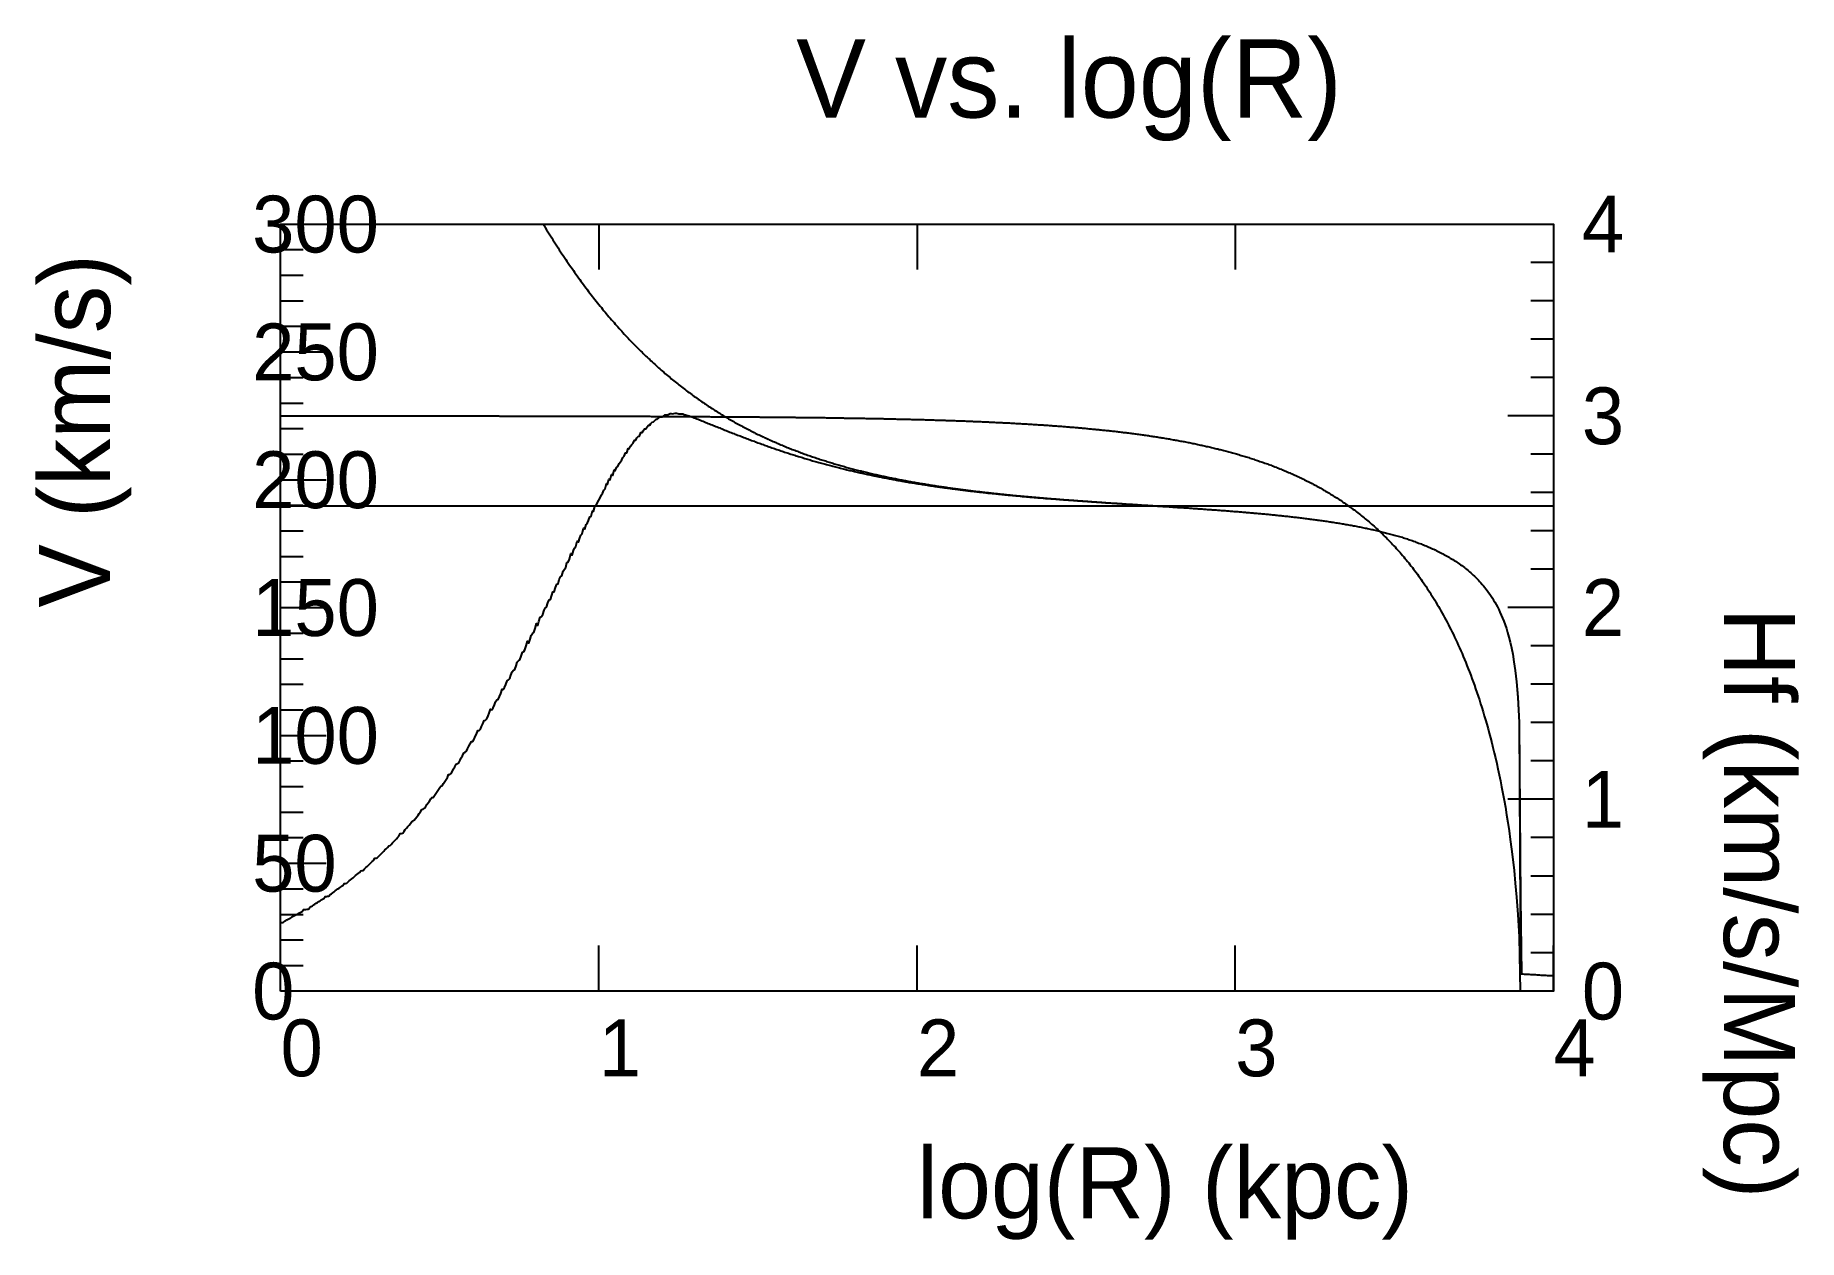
# Model space of a CAD drawing. Extents: x -35 to 214, y -35 to 135.
import ezdxf

# ---------------------------------------------------------------- set-up
doc = ezdxf.new("R2010")
doc.units = 0

msp = doc.modelspace()

# ---------------------------------------------------------------- texts
at = {"color": 0}
for s, height, p in [('V vs. log(R)', 11, (72.6, 123)), ('300', 8, (-4, 104)), ('4', 8, (183.2, 104)), ('250', 8, (-4, 86)), ('3', 8, (183.2, 77)), ('200', 8, (-4, 68)), ('150', 8, (-4, 50)), ('2', 8, (183.2, 50)), ('100', 8, (-4, 32)), ('1', 8, (183.2, 23)), ('50', 8, (-4, 14)), ('0', 8, (-4, -4)), ('0', 8, (183.2, -4)), ('0', 8, (0, -12)), ('1', 8, (44.8, -12)), ('2', 8, (89.6, -12)), ('3', 8, (134.4, -12)), ('4', 8, (179.2, -12)), ('log(R) (kpc)', 10, (89.6, -32))]:
    msp.add_text(s, height=height, dxfattribs=at).set_placement(p)
for s, rotation, p in [('V (km/s)', 90, (-24, 54)), ('Hf (km/s/Mpc)', 270, (203.2, 54))]:
    msp.add_text(s, height=10, rotation=rotation, dxfattribs=at).set_placement(p)

# ---------------------------------------------------------------- linework, layer by layer
at = {"color": 0}
for p, q in [((44.8, 108), (44.8, 101.6)), ((89.6, 108), (89.6, 101.6)), ((134.4, 108), (134.4, 101.6)), ((179.2, 108), (179.2, 101.6)), ((0, 104.4), (3.2, 104.4)), ((179.2, 102.6), (176, 102.6)), ((0, 100.8), (3.2, 100.8)), ((0, 97.2), (3.2, 97.2)), ((179.2, 97.2), (176, 97.2)), ((0, 93.6), (3.2, 93.6)), ((0, 90), (6.4, 90)), ((179.2, 91.8), (176, 91.8)), ((0, 86.4), (3.2, 86.4)), ((179.2, 86.4), (176, 86.4)), ((0, 82.8), (3.2, 82.8)), ((179.2, 81), (172.8, 81)), ((0, 79.2), (3.2, 79.2)), ((0, 75.6), (3.2, 75.6)), ((179.2, 75.6), (176, 75.6)), ((0, 72), (6.4, 72)), ((179.2, 70.2), (176, 70.2)), ((0, 68.4), (3.2, 68.4)), ((0, 64.8), (3.2, 64.8)), ((179.2, 64.8), (176, 64.8)), ((0, 61.2), (3.2, 61.2)), ((0, 57.6), (3.2, 57.6)), ((179.2, 59.4), (176, 59.4)), ((0, 54), (6.4, 54)), ((179.2, 54), (172.8, 54)), ((0, 50.4), (3.2, 50.4)), ((179.2, 48.6), (176, 48.6)), ((0, 46.8), (3.2, 46.8)), ((0, 43.2), (3.2, 43.2)), ((179.2, 43.2), (176, 43.2)), ((0, 39.6), (3.2, 39.6)), ((179.2, 37.8), (176, 37.8)), ((0, 36), (6.4, 36)), ((0, 32.4), (3.2, 32.4)), ((179.2, 32.4), (176, 32.4)), ((0, 28.8), (3.2, 28.8)), ((0, 25.2), (3.2, 25.2)), ((179.2, 27), (172.8, 27)), ((0, 21.6), (3.2, 21.6)), ((179.2, 21.6), (176, 21.6)), ((0, 18), (6.4, 18)), ((179.2, 16.2), (176, 16.2)), ((0, 14.4), (3.2, 14.4)), ((0, 10.8), (3.2, 10.8)), ((179.2, 10.8), (176, 10.8)), ((0, 7.2), (3.2, 7.2)), ((44.8, 0), (44.8, 6.4)), ((89.6, 0), (89.6, 6.4)), ((134.4, 0), (134.4, 6.4)), ((179.2, 5.4), (176, 5.4)), ((179.2, 0), (179.2, 6.4)), ((0, 3.6), (3.2, 3.6))]:
    msp.add_line(p, q, dxfattribs=at)
at = {"color": 3}
msp.add_line((0, 68.34), (179.2, 68.34), dxfattribs=at)
at = {"color": 0}
msp.add_lwpolyline([(0, 0), (0, 108), (179.2, 108), (179.2, 0)], close=True, dxfattribs=at)
at = {"color": 6}
msp.add_lwpolyline([(36.98, 108), (37.09, 107.8), (37.27, 107.51), (37.45, 107.21), (37.63, 106.92), (37.81, 106.63), (37.99, 106.34), (38.17, 106.06), (38.35, 105.77), (38.53, 105.49), (38.71, 105.21), (38.89, 104.93), (39.07, 104.65), (39.24, 104.38), (39.42, 104.1), (39.6, 103.83), (39.78, 103.56), (39.96, 103.29), (40.14, 103.02), (40.32, 102.76), (40.5, 102.5), (40.68, 102.23), (40.86, 101.97), (41.04, 101.72), (41.22, 101.46), (41.4, 101.21), (41.57, 100.95), (41.75, 100.7), (41.93, 100.45), (42.11, 100.21), (42.29, 99.96), (42.47, 99.71), (42.65, 99.47), (42.83, 99.23), (43.01, 98.99), (43.19, 98.75), (43.37, 98.52), (43.55, 98.28), (43.72, 98.05), (43.9, 97.82), (44.08, 97.59), (44.26, 97.36), (44.44, 97.13), (44.62, 96.91), (44.8, 96.68), (44.98, 96.46), (45.16, 96.24), (45.34, 96.02), (45.52, 95.8), (45.7, 95.59), (45.88, 95.37), (46.05, 95.16), (46.23, 94.95), (46.41, 94.74), (46.59, 94.53), (46.77, 94.32), (46.95, 94.12), (47.13, 93.91), (47.31, 93.71), (47.49, 93.51), (47.67, 93.31), (47.85, 93.11), (48.03, 92.91), (48.2, 92.72), (48.38, 92.52), (48.56, 92.33), (48.74, 92.14), (48.92, 91.95), (49.1, 91.76), (49.28, 91.57), (49.46, 91.38), (49.64, 91.2), (49.82, 91.01), (50, 90.83), (50.18, 90.65), (50.36, 90.47), (50.53, 90.29), (50.71, 90.12), (50.89, 89.94), (51.07, 89.77), (51.25, 89.59), (51.43, 89.42), (51.61, 89.25), (51.79, 89.08), (51.97, 88.91), (52.15, 88.74), (52.33, 88.58), (52.51, 88.41), (52.68, 88.25), (52.86, 88.09), (53.04, 87.93), (53.22, 87.77), (53.4, 87.61), (53.58, 87.45), (53.76, 87.29), (53.94, 87.14), (54.12, 86.98), (54.3, 86.83), (54.48, 86.68), (54.66, 86.53), (54.84, 86.38), (55.01, 86.23), (55.19, 86.08), (55.37, 85.94), (55.55, 85.79), (55.73, 85.65), (55.91, 85.5), (56.09, 85.36), (56.27, 85.22), (56.45, 85.08), (56.63, 84.94), (56.81, 84.81), (56.99, 84.67), (57.16, 84.53), (57.34, 84.4), (57.52, 84.26), (57.7, 84.13), (57.88, 84), (58.06, 83.87), (58.24, 83.74), (58.42, 83.61), (58.6, 83.48), (58.78, 83.36), (58.96, 83.23), (59.14, 83.11), (59.32, 82.98), (59.49, 82.86), (59.67, 82.74), (59.85, 82.62), (60.03, 82.5), (60.21, 82.38), (60.39, 82.26), (60.57, 82.14), (60.75, 82.03), (60.93, 81.91), (61.11, 81.8), (61.29, 81.68), (61.47, 81.57), (61.64, 81.46), (61.82, 81.35), (62, 81.24), (62.18, 81.13), (62.36, 81.02), (62.54, 80.91), (62.72, 80.8), (62.9, 80.7), (63.08, 80.59), (63.26, 80.49), (63.44, 80.39), (63.62, 80.28), (63.8, 80.18), (63.97, 80.08), (64.15, 79.98), (64.33, 79.88), (64.51, 79.78), (64.69, 79.68), (64.87, 79.59), (65.05, 79.49), (65.23, 79.39), (65.41, 79.3), (65.59, 79.21), (65.77, 79.11), (65.95, 79.02), (66.12, 78.93), (66.3, 78.84), (66.48, 78.75), (66.66, 78.66), (66.84, 78.57), (67.02, 78.48), (67.2, 78.39), (67.38, 78.31), (67.56, 78.22), (67.74, 78.13), (67.92, 78.05), (68.1, 77.96), (68.28, 77.88), (68.45, 77.8), (68.63, 77.72), (68.81, 77.64), (68.99, 77.55), (69.17, 77.47), (69.35, 77.39), (69.53, 77.32), (69.71, 77.24), (69.89, 77.16), (70.07, 77.08), (70.25, 77.01), (70.43, 76.93), (70.6, 76.86), (70.78, 76.78), (70.96, 76.71), (71.14, 76.63), (71.32, 76.56), (71.5, 76.49), (71.68, 76.42), (71.86, 76.35), (72.04, 76.28), (72.22, 76.21), (72.4, 76.14), (72.58, 76.07), (72.76, 76), (72.93, 75.93), (73.11, 75.87), (73.29, 75.8), (73.47, 75.74), (73.65, 75.67), (73.83, 75.61), (74.01, 75.54), (74.19, 75.48), (74.37, 75.41), (74.55, 75.35), (74.73, 75.29), (74.91, 75.23), (75.08, 75.17), (75.26, 75.11), (75.44, 75.05), (75.62, 74.99), (75.8, 74.93), (75.98, 74.87), (76.16, 74.81), (76.34, 74.75), (76.52, 74.7), (76.7, 74.64), (76.88, 74.58), (77.06, 74.53), (77.24, 74.47), (77.41, 74.42), (77.59, 74.36), (77.77, 74.31), (77.95, 74.25), (78.13, 74.2), (78.31, 74.15), (78.49, 74.1), (78.67, 74.04), (78.85, 73.99), (79.03, 73.94), (79.21, 73.89), (79.39, 73.84), (79.56, 73.79), (79.74, 73.74), (79.92, 73.69), (80.1, 73.65), (80.28, 73.6), (80.46, 73.55), (80.64, 73.5), (80.82, 73.46), (81, 73.41), (81.18, 73.36), (81.36, 73.32), (81.54, 73.27), (81.72, 73.23), (81.89, 73.18), (82.07, 73.14), (82.25, 73.09), (82.43, 73.05), (82.61, 73.01), (82.79, 72.97), (82.97, 72.92), (83.15, 72.88), (83.33, 72.84), (83.51, 72.8), (83.69, 72.76), (83.87, 72.72), (84.04, 72.68), (84.22, 72.64), (84.4, 72.6), (84.58, 72.56), (84.76, 72.52), (84.94, 72.48), (85.12, 72.44), (85.3, 72.4), (85.48, 72.37), (85.66, 72.33), (85.84, 72.29), (86.02, 72.25), (86.2, 72.22), (86.37, 72.18), (86.55, 72.15), (86.73, 72.11), (86.91, 72.07), (87.09, 72.04), (87.27, 72), (87.45, 71.97), (87.63, 71.94), (87.81, 71.9), (87.99, 71.87), (88.17, 71.84), (88.35, 71.8), (88.52, 71.77), (88.7, 71.74), (88.88, 71.7), (89.06, 71.67), (89.24, 71.64), (89.42, 71.61), (89.6, 71.58), (89.78, 71.55), (89.96, 71.52), (90.14, 71.49), (90.32, 71.46), (90.5, 71.43), (90.68, 71.4), (90.85, 71.37), (91.03, 71.34), (91.21, 71.31), (91.39, 71.28), (91.57, 71.25), (91.75, 71.22), (91.93, 71.2), (92.11, 71.17), (92.29, 71.14), (92.47, 71.11), (92.65, 71.09), (92.83, 71.06), (93, 71.03), (93.18, 71.01), (93.36, 70.98), (93.54, 70.95), (93.72, 70.93), (93.9, 70.9), (94.08, 70.88), (94.26, 70.85), (94.44, 70.83), (94.62, 70.8), (94.8, 70.78), (94.98, 70.75), (95.16, 70.73), (95.33, 70.7), (95.51, 70.68), (95.69, 70.66), (95.87, 70.63), (96.05, 70.61), (96.23, 70.59), (96.41, 70.56), (96.59, 70.54), (96.77, 70.52), (96.95, 70.49), (97.13, 70.47), (97.31, 70.45), (97.48, 70.43), (97.66, 70.41), (97.84, 70.38), (98.02, 70.36), (98.2, 70.34), (98.38, 70.32), (98.56, 70.3), (98.74, 70.28), (98.92, 70.26), (99.1, 70.24), (99.28, 70.22), (99.46, 70.2), (99.64, 70.18), (99.81, 70.16), (99.99, 70.14), (100.17, 70.12), (100.35, 70.1), (100.53, 70.08), (100.71, 70.06), (100.89, 70.04), (101.07, 70.02), (101.25, 70), (101.43, 69.98), (101.61, 69.97), (101.79, 69.95), (101.96, 69.93), (102.14, 69.91), (102.32, 69.89), (102.5, 69.87), (102.68, 69.86), (102.86, 69.84), (103.04, 69.82), (103.22, 69.8), (103.4, 69.79), (103.58, 69.77), (103.76, 69.75), (103.94, 69.74), (104.12, 69.72), (104.29, 69.7), (104.47, 69.69), (104.65, 69.67), (104.83, 69.65), (105.01, 69.64), (105.19, 69.62), (105.37, 69.6), (105.55, 69.59), (105.73, 69.57), (105.91, 69.56), (106.09, 69.54), (106.27, 69.53), (106.44, 69.51), (106.62, 69.49), (106.8, 69.48), (106.98, 69.46), (107.16, 69.45), (107.34, 69.43), (107.52, 69.42), (107.7, 69.4), (107.88, 69.39), (108.06, 69.37), (108.24, 69.36), (108.42, 69.35), (108.6, 69.33), (108.77, 69.32), (108.95, 69.3), (109.13, 69.29), (109.31, 69.27), (109.49, 69.26), (109.67, 69.25), (109.85, 69.23), (110.03, 69.22), (110.21, 69.2), (110.39, 69.19), (110.57, 69.18), (110.75, 69.16), (110.92, 69.15), (111.1, 69.14), (111.28, 69.12), (111.46, 69.11), (111.64, 69.1), (111.82, 69.08), (112, 69.07), (112.18, 69.06), (112.36, 69.04), (112.54, 69.03), (112.72, 69.02), (112.9, 69.01), (113.08, 68.99), (113.25, 68.98), (113.43, 68.97), (113.61, 68.96), (113.79, 68.94), (113.97, 68.93), (114.15, 68.92), (114.33, 68.91), (114.51, 68.89), (114.69, 68.88), (114.87, 68.87), (115.05, 68.86), (115.23, 68.84), (115.4, 68.83), (115.58, 68.82), (115.76, 68.81), (115.94, 68.79), (116.12, 68.78), (116.3, 68.77), (116.48, 68.76), (116.66, 68.75), (116.84, 68.73), (117.02, 68.72), (117.2, 68.71), (117.38, 68.7), (117.56, 68.69), (117.73, 68.68), (117.91, 68.66), (118.09, 68.65), (118.27, 68.64), (118.45, 68.63), (118.63, 68.62), (118.81, 68.61), (118.99, 68.59), (119.17, 68.58), (119.35, 68.57), (119.53, 68.56), (119.71, 68.55), (119.88, 68.54), (120.06, 68.52), (120.24, 68.51), (120.42, 68.5), (120.6, 68.49), (120.78, 68.48), (120.96, 68.47), (121.14, 68.45), (121.32, 68.44), (121.5, 68.43), (121.68, 68.42), (121.86, 68.41), (122.04, 68.4), (122.21, 68.39), (122.39, 68.37), (122.57, 68.36), (122.75, 68.35), (122.93, 68.34), (123.11, 68.33), (123.29, 68.32), (123.47, 68.3), (123.65, 68.29), (123.83, 68.28), (124.01, 68.27), (124.19, 68.26), (124.36, 68.25), (124.54, 68.24), (124.72, 68.22), (124.9, 68.21), (125.08, 68.2), (125.26, 68.19), (125.44, 68.18), (125.62, 68.16), (125.8, 68.15), (125.98, 68.14), (126.16, 68.13), (126.34, 68.12), (126.52, 68.11), (126.69, 68.09), (126.87, 68.08), (127.05, 68.07), (127.23, 68.06), (127.41, 68.05), (127.59, 68.03), (127.77, 68.02), (127.95, 68.01), (128.13, 68), (128.31, 67.99), (128.49, 67.97), (128.67, 67.96), (128.84, 67.95), (129.02, 67.94), (129.2, 67.92), (129.38, 67.91), (129.56, 67.9), (129.74, 67.89), (129.92, 67.87), (130.1, 67.86), (130.28, 67.85), (130.46, 67.83), (130.64, 67.82), (130.82, 67.81), (131, 67.8), (131.17, 67.78), (131.35, 67.77), (131.53, 67.76), (131.71, 67.74), (131.89, 67.73), (132.07, 67.72), (132.25, 67.7), (132.43, 67.69), (132.61, 67.68), (132.79, 67.66), (132.97, 67.65), (133.15, 67.64), (133.32, 67.62), (133.5, 67.61), (133.68, 67.59), (133.86, 67.58), (134.04, 67.57), (134.22, 67.55), (134.4, 67.54), (134.58, 67.52), (134.76, 67.51), (134.94, 67.49), (135.12, 67.48), (135.3, 67.46), (135.48, 67.45), (135.65, 67.43), (135.83, 67.42), (136.01, 67.4), (136.19, 67.39), (136.37, 67.37), (136.55, 67.36), (136.73, 67.34), (136.91, 67.33), (137.09, 67.31), (137.27, 67.29), (137.45, 67.28), (137.63, 67.26), (137.8, 67.25), (137.98, 67.23), (138.16, 67.21), (138.34, 67.2), (138.52, 67.18), (138.7, 67.16), (138.88, 67.14), (139.06, 67.13), (139.24, 67.11), (139.42, 67.09), (139.6, 67.07), (139.78, 67.06), (139.96, 67.04), (140.13, 67.02), (140.31, 67), (140.49, 66.98), (140.67, 66.97), (140.85, 66.95), (141.03, 66.93), (141.21, 66.91), (141.39, 66.89), (141.57, 66.87), (141.75, 66.85), (141.93, 66.83), (142.11, 66.81), (142.28, 66.79), (142.46, 66.77), (142.64, 66.75), (142.82, 66.73), (143, 66.71), (143.18, 66.69), (143.36, 66.67), (143.54, 66.65), (143.72, 66.62), (143.9, 66.6), (144.08, 66.58), (144.26, 66.56), (144.44, 66.54), (144.61, 66.51), (144.79, 66.49), (144.97, 66.47), (145.15, 66.44), (145.33, 66.42), (145.51, 66.4), (145.69, 66.37), (145.87, 66.35), (146.05, 66.32), (146.23, 66.3), (146.41, 66.27), (146.59, 66.25), (146.76, 66.22), (146.94, 66.2), (147.12, 66.17), (147.3, 66.15), (147.48, 66.12), (147.66, 66.09), (147.84, 66.06), (148.02, 66.04), (148.2, 66.01), (148.38, 65.98), (148.56, 65.95), (148.74, 65.92), (148.92, 65.9), (149.09, 65.87), (149.27, 65.84), (149.45, 65.81), (149.63, 65.78), (149.81, 65.75), (149.99, 65.71), (150.17, 65.68), (150.35, 65.65), (150.53, 65.62), (150.71, 65.59), (150.89, 65.55), (151.07, 65.52), (151.24, 65.49), (151.42, 65.45), (151.6, 65.42), (151.78, 65.38), (151.96, 65.35), (152.14, 65.31), (152.32, 65.28), (152.5, 65.24), (152.68, 65.2), (152.86, 65.16), (153.04, 65.13), (153.22, 65.09), (153.4, 65.05), (153.57, 65.01), (153.75, 64.97), (153.93, 64.93), (154.11, 64.89), (154.29, 64.85), (154.47, 64.8), (154.65, 64.76), (154.83, 64.72), (155.01, 64.67), (155.19, 64.63), (155.37, 64.59), (155.55, 64.54), (155.72, 64.49), (155.9, 64.45), (156.08, 64.4), (156.26, 64.35), (156.44, 64.3), (156.62, 64.25), (156.8, 64.2), (156.98, 64.15), (157.16, 64.1), (157.34, 64.05), (157.52, 63.99), (157.7, 63.94), (157.88, 63.89), (158.05, 63.83), (158.23, 63.77), (158.41, 63.72), (158.59, 63.66), (158.77, 63.6), (158.95, 63.54), (159.13, 63.48), (159.31, 63.42), (159.49, 63.35), (159.67, 63.29), (159.85, 63.23), (160.03, 63.16), (160.2, 63.09), (160.38, 63.02), (160.56, 62.96), (160.74, 62.88), (160.92, 62.81), (161.1, 62.74), (161.28, 62.67), (161.46, 62.59), (161.64, 62.52), (161.82, 62.44), (162, 62.36), (162.18, 62.28), (162.36, 62.2), (162.53, 62.11), (162.71, 62.03), (162.89, 61.94), (163.07, 61.85), (163.25, 61.76), (163.43, 61.67), (163.61, 61.57), (163.79, 61.48), (163.97, 61.38), (164.15, 61.28), (164.33, 61.18), (164.51, 61.08), (164.68, 60.97), (164.86, 60.86), (165.04, 60.75), (165.22, 60.64), (165.4, 60.52), (165.58, 60.41), (165.76, 60.28), (165.94, 60.16), (166.12, 60.03), (166.3, 59.9), (166.48, 59.77), (166.66, 59.64), (166.84, 59.5), (167.01, 59.35), (167.19, 59.21), (167.37, 59.05), (167.55, 58.9), (167.73, 58.74), (167.91, 58.57), (168.09, 58.41), (168.27, 58.23), (168.45, 58.05), (168.63, 57.87), (168.81, 57.68), (168.99, 57.48), (169.16, 57.27), (169.34, 57.06), (169.52, 56.84), (169.7, 56.62), (169.88, 56.38), (170.06, 56.13), (170.24, 55.88), (170.42, 55.61), (170.6, 55.33), (170.78, 55.04), (170.96, 54.74), (171.14, 54.42), (171.32, 54.08), (171.49, 53.73), (171.67, 53.35), (171.85, 52.95), (172.03, 52.52), (172.21, 52.07), (172.39, 51.57), (172.57, 51.04), (172.75, 50.47), (172.93, 49.83), (173.11, 49.13), (173.29, 48.34), (173.47, 47.43), (173.64, 46.38), (173.82, 45.12), (174, 43.53), (174.18, 41.36), (174.36, 37.82), (174.54, 2.44), (174.72, 2.43), (174.9, 2.42), (175.08, 2.4), (175.26, 2.39), (175.44, 2.38), (175.62, 2.37), (175.8, 2.36), (175.97, 2.35), (176.15, 2.34), (176.33, 2.33), (176.51, 2.32), (176.69, 2.31), (176.87, 2.3), (177.05, 2.29), (177.23, 2.28), (177.41, 2.26), (177.59, 2.25), (177.77, 2.24), (177.95, 2.23), (178.12, 2.22), (178.3, 2.21), (178.48, 2.2), (178.66, 2.19), (178.84, 2.18), (179.02, 2.17), (179.2, 2.16)], dxfattribs=at)
at = {"color": 4}
msp.add_lwpolyline([(0, 9.63), (0.18, 9.64), (0.36, 9.65), (0.54, 9.85), (0.72, 9.94), (0.9, 10.04), (1.08, 10.13), (1.25, 10.23), (1.43, 10.33), (1.61, 10.43), (1.79, 10.53), (1.97, 10.63), (2.15, 10.73), (2.33, 10.83), (2.51, 10.93), (2.69, 11.03), (2.87, 11.12), (3.05, 11.2), (3.23, 11.48), (3.4, 11.49), (3.58, 11.5), (3.76, 11.51), (3.94, 11.52), (4.12, 11.78), (4.3, 11.89), (4.48, 12.01), (4.66, 12.12), (4.84, 12.24), (5.02, 12.36), (5.2, 12.47), (5.38, 12.59), (5.56, 12.71), (5.73, 12.83), (5.91, 12.94), (6.09, 13.03), (6.27, 13.32), (6.45, 13.33), (6.63, 13.34), (6.81, 13.36), (6.99, 13.58), (7.17, 13.71), (7.35, 13.84), (7.53, 13.97), (7.71, 14.1), (7.88, 14.24), (8.06, 14.38), (8.24, 14.51), (8.42, 14.64), (8.6, 14.77), (8.78, 14.88), (8.96, 15.14), (9.14, 15.16), (9.32, 15.17), (9.5, 15.36), (9.68, 15.51), (9.86, 15.65), (10.04, 15.81), (10.21, 15.96), (10.39, 16.11), (10.57, 16.26), (10.75, 16.41), (10.93, 16.55), (11.11, 16.69), (11.29, 16.94), (11.47, 16.96), (11.65, 16.97), (11.83, 17.22), (12.01, 17.38), (12.19, 17.55), (12.36, 17.72), (12.54, 17.89), (12.72, 18.06), (12.9, 18.22), (13.08, 18.37), (13.26, 18.71), (13.44, 18.72), (13.62, 18.74), (13.8, 18.93), (13.98, 19.12), (14.16, 19.31), (14.34, 19.5), (14.52, 19.68), (14.69, 19.87), (14.87, 20.04), (15.05, 20.22), (15.23, 20.47), (15.41, 20.49), (15.59, 20.63), (15.77, 20.85), (15.95, 21.05), (16.13, 21.25), (16.31, 21.45), (16.49, 21.65), (16.67, 21.83), (16.84, 22.19), (17.02, 22.2), (17.2, 22.23), (17.38, 22.5), (17.56, 22.73), (17.74, 22.95), (17.92, 23.17), (18.1, 23.37), (18.28, 23.59), (18.46, 23.89), (18.64, 23.91), (18.82, 24.05), (19, 24.31), (19.17, 24.55), (19.35, 24.78), (19.53, 25.01), (19.71, 25.24), (19.89, 25.57), (20.07, 25.59), (20.25, 25.73), (20.43, 26.01), (20.61, 26.27), (20.79, 26.51), (20.97, 26.75), (21.15, 27.05), (21.32, 27.24), (21.5, 27.26), (21.68, 27.55), (21.86, 27.84), (22.04, 28.1), (22.22, 28.36), (22.4, 28.66), (22.58, 28.87), (22.76, 28.89), (22.94, 29.21), (23.12, 29.5), (23.3, 29.78), (23.48, 30.06), (23.65, 30.49), (23.83, 30.49), (24.01, 30.63), (24.19, 30.97), (24.37, 31.27), (24.55, 31.56), (24.73, 31.94), (24.91, 32.06), (25.09, 32.15), (25.27, 32.51), (25.45, 32.83), (25.63, 33.13), (25.8, 33.56), (25.98, 33.62), (26.16, 33.76), (26.34, 34.13), (26.52, 34.46), (26.7, 34.8), (26.88, 35.15), (27.06, 35.16), (27.24, 35.48), (27.42, 35.84), (27.6, 36.18), (27.78, 36.68), (27.96, 36.67), (28.13, 36.88), (28.31, 37.27), (28.49, 37.63), (28.67, 38.12), (28.85, 38.15), (29.03, 38.35), (29.21, 38.76), (29.39, 39.14), (29.57, 39.71), (29.75, 39.6), (29.93, 39.89), (30.11, 40.31), (30.28, 40.73), (30.46, 41.03), (30.64, 41.05), (30.82, 41.5), (31, 41.92), (31.18, 42.49), (31.36, 42.44), (31.54, 42.73), (31.72, 43.17), (31.9, 43.67), (32.08, 43.82), (32.26, 43.99), (32.44, 44.46), (32.61, 44.96), (32.79, 45.17), (32.97, 45.3), (33.15, 45.79), (33.33, 46.31), (33.51, 46.5), (33.69, 46.66), (33.87, 47.16), (34.05, 47.74), (34.23, 47.8), (34.41, 48.07), (34.59, 48.59), (34.76, 49.28), (34.94, 49), (35.12, 49.53), (35.3, 50.08), (35.48, 50.33), (35.66, 50.48), (35.84, 51.03), (36.02, 51.74), (36.2, 51.47), (36.38, 52.02), (36.56, 52.64), (36.74, 52.74), (36.92, 53.04), (37.09, 53.63), (37.27, 53.92), (37.45, 54.07), (37.63, 54.67), (37.81, 55.07), (37.99, 55.14), (38.17, 55.74), (38.35, 56.2), (38.53, 56.23), (38.71, 56.84), (38.89, 57.29), (39.07, 57.34), (39.24, 57.97), (39.42, 58.35), (39.6, 58.47), (39.78, 59.12), (39.96, 59.39), (40.14, 59.63), (40.32, 60.33), (40.5, 60.39), (40.68, 60.81), (40.86, 61.61), (41.04, 61.38), (41.22, 62.03), (41.4, 62.35), (41.57, 62.58), (41.75, 63.33), (41.93, 63.19), (42.11, 63.83), (42.29, 64.2), (42.47, 64.4), (42.65, 65.17), (42.83, 65.02), (43.01, 65.69), (43.19, 65.94), (43.37, 66.27), (43.55, 66.77), (43.72, 66.89), (43.9, 67.64), (44.08, 67.53), (44.26, 68.21), (44.44, 68.36), (44.62, 68.81), (44.8, 69.12), (44.98, 69.43), (45.16, 69.85), (45.34, 70.06), (45.52, 70.55), (45.7, 70.7), (45.88, 71.49), (46.05, 71.34), (46.23, 72.1), (46.41, 71.98), (46.59, 72.74), (46.77, 72.61), (46.95, 73.38), (47.13, 73.25), (47.31, 73.71), (47.49, 73.88), (47.67, 74.27), (47.85, 74.51), (48.03, 74.81), (48.2, 75.14), (48.38, 75.33), (48.56, 75.78), (48.74, 75.77), (48.92, 76.42), (49.1, 76.36), (49.28, 76.71), (49.46, 76.95), (49.64, 77.15), (49.82, 77.56), (50, 77.55), (50.18, 77.9), (50.36, 78.1), (50.53, 78.15), (50.71, 78.67), (50.89, 78.65), (51.07, 78.9), (51.25, 79.17), (51.43, 79.19), (51.61, 79.45), (51.79, 79.66), (51.97, 79.68), (52.15, 79.93), (52.33, 80.11), (52.51, 80.13), (52.68, 80.33), (52.86, 80.52), (53.04, 80.53), (53.22, 80.66), (53.4, 80.88), (53.58, 80.87), (53.76, 80.88), (53.94, 81.02), (54.12, 81.15), (54.3, 81.14), (54.48, 81.15), (54.66, 81.24), (54.84, 81.33), (55.01, 81.31), (55.19, 81.3), (55.37, 81.33), (55.55, 81.35), (55.73, 81.37), (55.91, 81.33), (56.09, 81.3), (56.27, 81.27), (56.45, 81.27), (56.63, 81.26), (56.81, 81.2), (56.99, 81.15), (57.16, 81.09), (57.34, 81.04), (57.52, 80.98), (57.7, 80.92), (57.88, 80.85), (58.06, 80.79), (58.24, 80.72), (58.42, 80.65), (58.6, 80.58), (58.78, 80.51), (58.96, 80.44), (59.14, 80.37), (59.32, 80.3), (59.49, 80.23), (59.67, 80.15), (59.85, 80.08), (60.03, 80.01), (60.21, 79.94), (60.39, 79.87), (60.57, 79.8), (60.75, 79.72), (60.93, 79.65), (61.11, 79.58), (61.29, 79.51), (61.47, 79.43), (61.64, 79.36), (61.82, 79.29), (62, 79.22), (62.18, 79.15), (62.36, 79.07), (62.54, 79), (62.72, 78.93), (62.9, 78.86), (63.08, 78.79), (63.26, 78.72), (63.44, 78.65), (63.62, 78.58), (63.8, 78.51), (63.97, 78.43), (64.15, 78.36), (64.33, 78.29), (64.51, 78.22), (64.69, 78.16), (64.87, 78.09), (65.05, 78.02), (65.23, 77.95), (65.41, 77.88), (65.59, 77.81), (65.77, 77.74), (65.95, 77.67), (66.12, 77.61), (66.3, 77.54), (66.48, 77.47), (66.66, 77.41), (66.84, 77.34), (67.02, 77.27), (67.2, 77.21), (67.38, 77.14), (67.56, 77.08), (67.74, 77.01), (67.92, 76.95), (68.1, 76.88), (68.28, 76.82), (68.45, 76.76), (68.63, 76.69), (68.81, 76.63), (68.99, 76.57), (69.17, 76.5), (69.35, 76.44), (69.53, 76.38), (69.71, 76.32), (69.89, 76.26), (70.07, 76.2), (70.25, 76.14), (70.43, 76.08), (70.6, 76.02), (70.78, 75.96), (70.96, 75.9), (71.14, 75.84), (71.32, 75.78), (71.5, 75.72), (71.68, 75.67), (71.86, 75.61), (72.04, 75.55), (72.22, 75.49), (72.4, 75.44), (72.58, 75.38), (72.76, 75.33), (72.93, 75.27), (73.11, 75.22), (73.29, 75.16), (73.47, 75.11), (73.65, 75.05), (73.83, 75), (74.01, 74.94), (74.19, 74.89), (74.37, 74.84), (74.55, 74.79), (74.73, 74.73), (74.91, 74.68), (75.08, 74.63), (75.26, 74.58), (75.44, 74.53), (75.62, 74.48), (75.8, 74.43), (75.98, 74.38), (76.16, 74.33), (76.34, 74.28), (76.52, 74.23), (76.7, 74.18), (76.88, 74.14), (77.06, 74.09), (77.24, 74.04), (77.41, 73.99), (77.59, 73.95), (77.77, 73.9), (77.95, 73.85), (78.13, 73.81), (78.31, 73.76), (78.49, 73.72), (78.67, 73.67), (78.85, 73.63), (79.03, 73.58), (79.21, 73.54), (79.39, 73.49), (79.56, 73.45), (79.74, 73.41), (79.92, 73.36), (80.1, 73.32), (80.28, 73.28), (80.46, 73.24), (80.64, 73.2), (80.82, 73.15), (81, 73.11), (81.18, 73.07), (81.36, 73.03), (81.54, 72.99), (81.72, 72.95), (81.89, 72.91), (82.07, 72.87), (82.25, 72.83), (82.43, 72.8), (82.61, 72.76), (82.79, 72.72), (82.97, 72.68), (83.15, 72.64), (83.33, 72.61), (83.51, 72.57), (83.69, 72.53), (83.87, 72.49), (84.04, 72.46), (84.22, 72.42), (84.4, 72.39), (84.58, 72.35), (84.76, 72.32), (84.94, 72.28), (85.12, 72.25), (85.3, 72.21), (85.48, 72.18), (85.66, 72.14), (85.84, 72.11), (86.02, 72.08), (86.2, 72.04), (86.37, 72.01), (86.55, 71.98), (86.73, 71.94), (86.91, 71.91), (87.09, 71.88), (87.27, 71.85), (87.45, 71.82), (87.63, 71.78), (87.81, 71.75), (87.99, 71.72), (88.17, 71.69), (88.35, 71.66), (88.52, 71.63), (88.7, 71.6), (88.88, 71.57), (89.06, 71.54), (89.24, 71.51), (89.42, 71.48), (89.6, 71.45), (89.78, 71.43), (89.96, 71.4), (90.14, 71.37), (90.32, 71.34), (90.5, 71.31), (90.68, 71.28), (90.85, 71.26), (91.03, 71.23), (91.21, 71.2), (91.39, 71.18), (91.57, 71.15), (91.75, 71.12), (91.93, 71.1), (92.11, 71.07), (92.29, 71.04), (92.47, 71.02), (92.65, 70.99), (92.83, 70.97), (93, 70.94), (93.18, 70.92), (93.36, 70.89), (93.54, 70.87), (93.72, 70.84), (93.9, 70.82), (94.08, 70.8), (94.26, 70.77), (94.44, 70.75), (94.62, 70.73), (94.8, 70.7), (94.98, 70.68), (95.16, 70.66), (95.33, 70.63), (95.51, 70.61), (95.69, 70.59), (95.87, 70.57), (96.05, 70.54), (96.23, 70.52), (96.41, 70.5), (96.59, 70.48), (96.77, 70.46), (96.95, 70.43), (97.13, 70.41), (97.31, 70.39), (97.48, 70.37), (97.66, 70.35), (97.84, 70.33), (98.02, 70.31), (98.2, 70.29), (98.38, 70.27), (98.56, 70.25), (98.74, 70.23), (98.92, 70.21), (99.1, 70.19), (99.28, 70.17), (99.46, 70.15), (99.64, 70.13), (99.81, 70.11), (99.99, 70.09), (100.17, 70.07), (100.35, 70.06), (100.53, 70.04), (100.71, 70.02), (100.89, 70), (101.07, 69.98), (101.25, 69.96), (101.43, 69.95), (101.61, 69.93), (101.79, 69.91), (101.96, 69.89), (102.14, 69.88), (102.32, 69.86), (102.5, 69.84), (102.68, 69.82), (102.86, 69.81), (103.04, 69.79), (103.22, 69.77), (103.4, 69.76), (103.58, 69.74), (103.76, 69.72), (103.94, 69.71), (104.12, 69.69), (104.29, 69.67), (104.47, 69.66), (104.65, 69.64), (104.83, 69.63), (105.01, 69.61), (105.19, 69.6), (105.37, 69.58), (105.55, 69.56), (105.73, 69.55), (105.91, 69.53), (106.09, 69.52), (106.27, 69.5), (106.44, 69.49), (106.62, 69.47), (106.8, 69.46), (106.98, 69.44), (107.16, 69.43), (107.34, 69.41), (107.52, 69.4), (107.7, 69.38), (107.88, 69.37), (108.06, 69.36), (108.24, 69.34), (108.42, 69.33), (108.6, 69.31), (108.77, 69.3), (108.95, 69.29), (109.13, 69.27), (109.31, 69.26), (109.49, 69.24), (109.67, 69.23), (109.85, 69.22), (110.03, 69.2), (110.21, 69.19), (110.39, 69.18), (110.57, 69.16), (110.75, 69.15), (110.92, 69.14), (111.1, 69.12), (111.28, 69.11), (111.46, 69.1), (111.64, 69.08), (111.82, 69.07), (112, 69.06), (112.18, 69.05), (112.36, 69.03), (112.54, 69.02), (112.72, 69.01), (112.9, 68.99), (113.08, 68.98), (113.25, 68.97), (113.43, 68.96), (113.61, 68.94), (113.79, 68.93), (113.97, 68.92), (114.15, 68.91), (114.33, 68.9), (114.51, 68.88), (114.69, 68.87), (114.87, 68.86), (115.05, 68.85), (115.23, 68.83), (115.4, 68.82), (115.58, 68.81), (115.76, 68.8), (115.94, 68.79), (116.12, 68.77), (116.3, 68.76), (116.48, 68.75), (116.66, 68.74), (116.84, 68.73), (117.02, 68.72), (117.2, 68.7), (117.38, 68.69), (117.56, 68.68), (117.73, 68.67), (117.91, 68.66), (118.09, 68.65), (118.27, 68.63), (118.45, 68.62), (118.63, 68.61), (118.81, 68.6), (118.99, 68.59), (119.17, 68.58), (119.35, 68.56), (119.53, 68.55), (119.71, 68.54), (119.88, 68.53), (120.06, 68.52), (120.24, 68.51), (120.42, 68.5), (120.6, 68.48), (120.78, 68.47), (120.96, 68.46), (121.14, 68.45), (121.32, 68.44), (121.5, 68.43), (121.68, 68.42), (121.86, 68.4), (122.04, 68.39), (122.21, 68.38), (122.39, 68.37), (122.57, 68.36), (122.75, 68.35), (122.93, 68.34), (123.11, 68.32), (123.29, 68.31), (123.47, 68.3), (123.65, 68.29), (123.83, 68.28), (124.01, 68.27), (124.19, 68.25), (124.36, 68.24), (124.54, 68.23), (124.72, 68.22), (124.9, 68.21), (125.08, 68.2), (125.26, 68.19), (125.44, 68.17), (125.62, 68.16), (125.8, 68.15), (125.98, 68.14), (126.16, 68.13), (126.34, 68.11), (126.52, 68.1), (126.69, 68.09), (126.87, 68.08), (127.05, 68.07), (127.23, 68.06), (127.41, 68.04), (127.59, 68.03), (127.77, 68.02), (127.95, 68.01), (128.13, 67.99), (128.31, 67.98), (128.49, 67.97), (128.67, 67.96), (128.84, 67.95), (129.02, 67.93), (129.2, 67.92), (129.38, 67.91), (129.56, 67.9), (129.74, 67.88), (129.92, 67.87), (130.1, 67.86), (130.28, 67.85), (130.46, 67.83), (130.64, 67.82), (130.82, 67.81), (131, 67.79), (131.17, 67.78), (131.35, 67.77), (131.53, 67.76), (131.71, 67.74), (131.89, 67.73), (132.07, 67.72), (132.25, 67.7), (132.43, 67.69), (132.61, 67.68), (132.79, 67.66), (132.97, 67.65), (133.15, 67.63), (133.32, 67.62), (133.5, 67.61), (133.68, 67.59), (133.86, 67.58), (134.04, 67.56), (134.22, 67.55), (134.4, 67.54), (134.58, 67.52), (134.76, 67.51), (134.94, 67.49), (135.12, 67.48), (135.3, 67.46), (135.48, 67.45), (135.65, 67.43), (135.83, 67.42), (136.01, 67.4), (136.19, 67.39), (136.37, 67.37), (136.55, 67.36), (136.73, 67.34), (136.91, 67.32), (137.09, 67.31), (137.27, 67.29), (137.45, 67.28), (137.63, 67.26), (137.8, 67.24), (137.98, 67.23), (138.16, 67.21), (138.34, 67.19), (138.52, 67.18), (138.7, 67.16), (138.88, 67.14), (139.06, 67.13), (139.24, 67.11), (139.42, 67.09), (139.6, 67.07), (139.78, 67.06), (139.96, 67.04), (140.13, 67.02), (140.31, 67), (140.49, 66.98), (140.67, 66.97), (140.85, 66.95), (141.03, 66.93), (141.21, 66.91), (141.39, 66.89), (141.57, 66.87), (141.75, 66.85), (141.93, 66.83), (142.11, 66.81), (142.28, 66.79), (142.46, 66.77), (142.64, 66.75), (142.82, 66.73), (143, 66.71), (143.18, 66.69), (143.36, 66.67), (143.54, 66.65), (143.72, 66.62), (143.9, 66.6), (144.08, 66.58), (144.26, 66.56), (144.44, 66.54), (144.61, 66.51), (144.79, 66.49), (144.97, 66.47), (145.15, 66.44), (145.33, 66.42), (145.51, 66.4), (145.69, 66.37), (145.87, 66.35), (146.05, 66.32), (146.23, 66.3), (146.41, 66.27), (146.59, 66.25), (146.76, 66.22), (146.94, 66.2), (147.12, 66.17), (147.3, 66.15), (147.48, 66.12), (147.66, 66.09), (147.84, 66.06), (148.02, 66.04), (148.2, 66.01), (148.38, 65.98), (148.56, 65.95), (148.74, 65.92), (148.92, 65.89), (149.09, 65.87), (149.27, 65.84), (149.45, 65.81), (149.63, 65.78), (149.81, 65.74), (149.99, 65.71), (150.17, 65.68), (150.35, 65.65), (150.53, 65.62), (150.71, 65.59), (150.89, 65.55), (151.07, 65.52), (151.24, 65.49), (151.42, 65.45), (151.6, 65.42), (151.78, 65.38), (151.96, 65.35), (152.14, 65.31), (152.32, 65.28), (152.5, 65.24), (152.68, 65.2), (152.86, 65.16), (153.04, 65.13), (153.22, 65.09), (153.4, 65.05), (153.57, 65.01), (153.75, 64.97), (153.93, 64.93), (154.11, 64.89), (154.29, 64.85), (154.47, 64.8), (154.65, 64.76), (154.83, 64.72), (155.01, 64.67), (155.19, 64.63), (155.37, 64.58), (155.55, 64.54), (155.72, 64.49), (155.9, 64.45), (156.08, 64.4), (156.26, 64.35), (156.44, 64.3), (156.62, 64.25), (156.8, 64.2), (156.98, 64.15), (157.16, 64.1), (157.34, 64.05), (157.52, 63.99), (157.7, 63.94), (157.88, 63.89), (158.05, 63.83), (158.23, 63.77), (158.41, 63.72), (158.59, 63.66), (158.77, 63.6), (158.95, 63.54), (159.13, 63.48), (159.31, 63.42), (159.49, 63.35), (159.67, 63.29), (159.85, 63.23), (160.03, 63.16), (160.2, 63.09), (160.38, 63.02), (160.56, 62.96), (160.74, 62.88), (160.92, 62.81), (161.1, 62.74), (161.28, 62.67), (161.46, 62.59), (161.64, 62.52), (161.82, 62.44), (162, 62.36), (162.18, 62.28), (162.36, 62.2), (162.53, 62.11), (162.71, 62.03), (162.89, 61.94), (163.07, 61.85), (163.25, 61.76), (163.43, 61.67), (163.61, 61.57), (163.79, 61.48), (163.97, 61.38), (164.15, 61.28), (164.33, 61.18), (164.51, 61.08), (164.68, 60.97), (164.86, 60.86), (165.04, 60.75), (165.22, 60.64), (165.4, 60.52), (165.58, 60.41), (165.76, 60.28), (165.94, 60.16), (166.12, 60.03), (166.3, 59.9), (166.48, 59.77), (166.66, 59.64), (166.84, 59.5), (167.01, 59.35), (167.19, 59.21), (167.37, 59.05), (167.55, 58.9), (167.73, 58.74), (167.91, 58.57), (168.09, 58.41), (168.27, 58.23), (168.45, 58.05), (168.63, 57.87), (168.81, 57.68), (168.99, 57.48), (169.16, 57.27), (169.34, 57.06), (169.52, 56.84), (169.7, 56.62), (169.88, 56.38), (170.06, 56.13), (170.24, 55.88), (170.42, 55.61), (170.6, 55.33), (170.78, 55.04), (170.96, 54.74), (171.14, 54.42), (171.32, 54.08), (171.49, 53.73), (171.67, 53.35), (171.85, 52.95), (172.03, 52.52), (172.21, 52.07), (172.39, 51.57), (172.57, 51.04), (172.75, 50.47), (172.93, 49.83), (173.11, 49.13), (173.29, 48.34), (173.47, 47.43), (173.64, 46.38), (173.82, 45.12), (174, 43.53), (174.18, 41.35), (174.36, 37.8), (174.54, 13.02), (174.72, 2.43), (174.9, 2.42), (175.08, 2.4), (175.26, 2.39), (175.44, 2.38), (175.62, 2.37), (175.8, 2.36), (175.97, 2.35), (176.15, 2.34), (176.33, 2.33), (176.51, 2.32), (176.69, 2.31), (176.87, 2.3), (177.05, 2.29), (177.23, 2.28), (177.41, 2.26), (177.59, 2.25), (177.77, 2.24), (177.95, 2.23), (178.12, 2.22), (178.3, 2.21), (178.48, 2.2), (178.66, 2.19), (178.84, 2.18), (179.02, 2.17), (179.2, 2.16)], dxfattribs=at)
at = {"color": 1}
msp.add_lwpolyline([(0, 80.99), (0.17, 80.99), (0.35, 80.99), (0.52, 80.99), (0.7, 80.99), (0.87, 80.99), (1.05, 80.99), (1.22, 80.99), (1.4, 80.99), (1.57, 80.99), (1.75, 80.99), (1.92, 80.99), (2.09, 80.99), (2.27, 80.99), (2.44, 80.99), (2.62, 80.99), (2.79, 80.99), (2.97, 80.99), (3.14, 80.99), (3.32, 80.99), (3.49, 80.99), (3.67, 80.99), (3.84, 80.99), (4.01, 80.99), (4.19, 80.99), (4.36, 80.99), (4.54, 80.99), (4.71, 80.99), (4.89, 80.99), (5.06, 80.99), (5.24, 80.99), (5.41, 80.99), (5.58, 80.99), (5.76, 80.99), (5.93, 80.99), (6.11, 80.99), (6.28, 80.99), (6.46, 80.99), (6.63, 80.99), (6.81, 80.99), (6.98, 80.99), (7.16, 80.99), (7.33, 80.99), (7.5, 80.99), (7.68, 80.99), (7.85, 80.99), (8.03, 80.99), (8.2, 80.99), (8.38, 80.99), (8.55, 80.99), (8.73, 80.99), (8.9, 80.99), (9.08, 80.99), (9.25, 80.99), (9.42, 80.99), (9.6, 80.99), (9.77, 80.99), (9.95, 80.99), (10.12, 80.99), (10.3, 80.99), (10.47, 80.99), (10.65, 80.99), (10.82, 80.99), (11, 80.99), (11.17, 80.99), (11.34, 80.99), (11.52, 80.99), (11.69, 80.99), (11.87, 80.99), (12.04, 80.99), (12.22, 80.99), (12.39, 80.99), (12.57, 80.99), (12.74, 80.99), (12.92, 80.99), (13.09, 80.99), (13.26, 80.99), (13.44, 80.99), (13.61, 80.99), (13.79, 80.99), (13.96, 80.99), (14.14, 80.99), (14.31, 80.99), (14.49, 80.99), (14.66, 80.99), (14.84, 80.99), (15.01, 80.99), (15.18, 80.99), (15.36, 80.99), (15.53, 80.99), (15.71, 80.99), (15.88, 80.99), (16.06, 80.99), (16.23, 80.99), (16.41, 80.99), (16.58, 80.99), (16.75, 80.99), (16.93, 80.99), (17.1, 80.99), (17.28, 80.99), (17.45, 80.99), (17.63, 80.99), (17.8, 80.99), (17.98, 80.99), (18.15, 80.99), (18.33, 80.99), (18.5, 80.99), (18.67, 80.99), (18.85, 80.99), (19.02, 80.99), (19.2, 80.99), (19.37, 80.99), (19.55, 80.99), (19.72, 80.99), (19.9, 80.99), (20.07, 80.99), (20.25, 80.99), (20.42, 80.99), (20.59, 80.99), (20.77, 80.99), (20.94, 80.98), (21.12, 80.98), (21.29, 80.98), (21.47, 80.98), (21.64, 80.98), (21.82, 80.98), (21.99, 80.98), (22.17, 80.98), (22.34, 80.98), (22.51, 80.98), (22.69, 80.98), (22.86, 80.98), (23.04, 80.98), (23.21, 80.98), (23.39, 80.98), (23.56, 80.98), (23.74, 80.98), (23.91, 80.98), (24.09, 80.98), (24.26, 80.98), (24.43, 80.98), (24.61, 80.98), (24.78, 80.98), (24.96, 80.98), (25.13, 80.98), (25.31, 80.98), (25.48, 80.98), (25.66, 80.98), (25.83, 80.98), (26.01, 80.98), (26.18, 80.98), (26.35, 80.98), (26.53, 80.98), (26.7, 80.98), (26.88, 80.98), (27.05, 80.98), (27.23, 80.98), (27.4, 80.98), (27.58, 80.98), (27.75, 80.98), (27.92, 80.98), (28.1, 80.98), (28.27, 80.98), (28.45, 80.98), (28.62, 80.98), (28.8, 80.98), (28.97, 80.98), (29.15, 80.98), (29.32, 80.98), (29.5, 80.98), (29.67, 80.98), (29.84, 80.98), (30.02, 80.98), (30.19, 80.98), (30.37, 80.98), (30.54, 80.98), (30.72, 80.98), (30.89, 80.97), (31.07, 80.97), (31.24, 80.97), (31.42, 80.97), (31.59, 80.97), (31.76, 80.97), (31.94, 80.97), (32.11, 80.97), (32.29, 80.97), (32.46, 80.97), (32.64, 80.97), (32.81, 80.97), (32.99, 80.97), (33.16, 80.97), (33.34, 80.97), (33.51, 80.97), (33.68, 80.97), (33.86, 80.97), (34.03, 80.97), (34.21, 80.97), (34.38, 80.97), (34.56, 80.97), (34.73, 80.97), (34.91, 80.97), (35.08, 80.97), (35.26, 80.97), (35.43, 80.97), (35.6, 80.97), (35.78, 80.97), (35.95, 80.97), (36.13, 80.97), (36.3, 80.97), (36.48, 80.97), (36.65, 80.97), (36.83, 80.97), (37, 80.97), (37.17, 80.97), (37.35, 80.96), (37.52, 80.96), (37.7, 80.96), (37.87, 80.96), (38.05, 80.96), (38.22, 80.96), (38.4, 80.96), (38.57, 80.96), (38.75, 80.96), (38.92, 80.96), (39.09, 80.96), (39.27, 80.96), (39.44, 80.96), (39.62, 80.96), (39.79, 80.96), (39.97, 80.96), (40.14, 80.96), (40.32, 80.96), (40.49, 80.96), (40.67, 80.96), (40.84, 80.96), (41.01, 80.96), (41.19, 80.96), (41.36, 80.96), (41.54, 80.96), (41.71, 80.96), (41.89, 80.96), (42.06, 80.96), (42.24, 80.95), (42.41, 80.95), (42.59, 80.95), (42.76, 80.95), (42.93, 80.95), (43.11, 80.95), (43.28, 80.95), (43.46, 80.95), (43.63, 80.95), (43.81, 80.95), (43.98, 80.95), (44.16, 80.95), (44.33, 80.95), (44.51, 80.95), (44.68, 80.95), (44.85, 80.95), (45.03, 80.95), (45.2, 80.95), (45.38, 80.95), (45.55, 80.95), (45.73, 80.95), (45.9, 80.95), (46.08, 80.95), (46.25, 80.94), (46.43, 80.94), (46.6, 80.94), (46.77, 80.94), (46.95, 80.94), (47.12, 80.94), (47.3, 80.94), (47.47, 80.94), (47.65, 80.94), (47.82, 80.94), (48, 80.94), (48.17, 80.94), (48.34, 80.94), (48.52, 80.94), (48.69, 80.94), (48.87, 80.94), (49.04, 80.94), (49.22, 80.94), (49.39, 80.93), (49.57, 80.93), (49.74, 80.93), (49.92, 80.93), (50.09, 80.93), (50.26, 80.93), (50.44, 80.93), (50.61, 80.93), (50.79, 80.93), (50.96, 80.93), (51.14, 80.93), (51.31, 80.93), (51.49, 80.93), (51.66, 80.93), (51.84, 80.93), (52.01, 80.93), (52.18, 80.92), (52.36, 80.92), (52.53, 80.92), (52.71, 80.92), (52.88, 80.92), (53.06, 80.92), (53.23, 80.92), (53.41, 80.92), (53.58, 80.92), (53.76, 80.92), (53.93, 80.92), (54.1, 80.92), (54.28, 80.92), (54.45, 80.92), (54.63, 80.91), (54.8, 80.91), (54.98, 80.91), (55.15, 80.91), (55.33, 80.91), (55.5, 80.91), (55.68, 80.91), (55.85, 80.91), (56.02, 80.91), (56.2, 80.91), (56.37, 80.91), (56.55, 80.91), (56.72, 80.9), (56.9, 80.9), (57.07, 80.9), (57.25, 80.9), (57.42, 80.9), (57.6, 80.9), (57.77, 80.9), (57.94, 80.9), (58.12, 80.9), (58.29, 80.9), (58.47, 80.9), (58.64, 80.9), (58.82, 80.89), (58.99, 80.89), (59.17, 80.89), (59.34, 80.89), (59.51, 80.89), (59.69, 80.89), (59.86, 80.89), (60.04, 80.89), (60.21, 80.89), (60.39, 80.89), (60.56, 80.88), (60.74, 80.88), (60.91, 80.88), (61.09, 80.88), (61.26, 80.88), (61.43, 80.88), (61.61, 80.88), (61.78, 80.88), (61.96, 80.88), (62.13, 80.87), (62.31, 80.87), (62.48, 80.87), (62.66, 80.87), (62.83, 80.87), (63.01, 80.87), (63.18, 80.87), (63.35, 80.87), (63.53, 80.87), (63.7, 80.86), (63.88, 80.86), (64.05, 80.86), (64.23, 80.86), (64.4, 80.86), (64.58, 80.86), (64.75, 80.86), (64.93, 80.86), (65.1, 80.85), (65.27, 80.85), (65.45, 80.85), (65.62, 80.85), (65.8, 80.85), (65.97, 80.85), (66.15, 80.85), (66.32, 80.84), (66.5, 80.84), (66.67, 80.84), (66.85, 80.84), (67.02, 80.84), (67.19, 80.84), (67.37, 80.84), (67.54, 80.83), (67.72, 80.83), (67.89, 80.83), (68.07, 80.83), (68.24, 80.83), (68.42, 80.83), (68.59, 80.82), (68.76, 80.82), (68.94, 80.82), (69.11, 80.82), (69.29, 80.82), (69.46, 80.82), (69.64, 80.82), (69.81, 80.81), (69.99, 80.81), (70.16, 80.81), (70.34, 80.81), (70.51, 80.81), (70.68, 80.81), (70.86, 80.8), (71.03, 80.8), (71.21, 80.8), (71.38, 80.8), (71.56, 80.8), (71.73, 80.79), (71.91, 80.79), (72.08, 80.79), (72.26, 80.79), (72.43, 80.79), (72.6, 80.78), (72.78, 80.78), (72.95, 80.78), (73.13, 80.78), (73.3, 80.78), (73.48, 80.77), (73.65, 80.77), (73.83, 80.77), (74, 80.77), (74.18, 80.77), (74.35, 80.76), (74.52, 80.76), (74.7, 80.76), (74.87, 80.76), (75.05, 80.76), (75.22, 80.75), (75.4, 80.75), (75.57, 80.75), (75.75, 80.75), (75.92, 80.74), (76.1, 80.74), (76.27, 80.74), (76.44, 80.74), (76.62, 80.74), (76.79, 80.73), (76.97, 80.73), (77.14, 80.73), (77.32, 80.73), (77.49, 80.72), (77.67, 80.72), (77.84, 80.72), (78.02, 80.72), (78.19, 80.71), (78.36, 80.71), (78.54, 80.71), (78.71, 80.71), (78.89, 80.7), (79.06, 80.7), (79.24, 80.7), (79.41, 80.69), (79.59, 80.69), (79.76, 80.69), (79.93, 80.69), (80.11, 80.68), (80.28, 80.68), (80.46, 80.68), (80.63, 80.67), (80.81, 80.67), (80.98, 80.67), (81.16, 80.67), (81.33, 80.66), (81.51, 80.66), (81.68, 80.66), (81.85, 80.65), (82.03, 80.65), (82.2, 80.65), (82.38, 80.64), (82.55, 80.64), (82.73, 80.64), (82.9, 80.63), (83.08, 80.63), (83.25, 80.63), (83.43, 80.62), (83.6, 80.62), (83.77, 80.62), (83.95, 80.61), (84.12, 80.61), (84.3, 80.61), (84.47, 80.6), (84.65, 80.6), (84.82, 80.6), (85, 80.59), (85.17, 80.59), (85.35, 80.59), (85.52, 80.58), (85.69, 80.58), (85.87, 80.57), (86.04, 80.57), (86.22, 80.57), (86.39, 80.56), (86.57, 80.56), (86.74, 80.55), (86.92, 80.55), (87.09, 80.55), (87.27, 80.54), (87.44, 80.54), (87.61, 80.53), (87.79, 80.53), (87.96, 80.53), (88.14, 80.52), (88.31, 80.52), (88.49, 80.51), (88.66, 80.51), (88.84, 80.5), (89.01, 80.5), (89.19, 80.49), (89.36, 80.49), (89.53, 80.49), (89.71, 80.48), (89.88, 80.48), (90.06, 80.47), (90.23, 80.47), (90.41, 80.46), (90.58, 80.46), (90.76, 80.45), (90.93, 80.45), (91.1, 80.44), (91.28, 80.44), (91.45, 80.43), (91.63, 80.43), (91.8, 80.42), (91.98, 80.42), (92.15, 80.41), (92.33, 80.41), (92.5, 80.4), (92.68, 80.39), (92.85, 80.39), (93.02, 80.38), (93.2, 80.38), (93.37, 80.37), (93.55, 80.37), (93.72, 80.36), (93.9, 80.36), (94.07, 80.35), (94.25, 80.34), (94.42, 80.34), (94.6, 80.33), (94.77, 80.33), (94.94, 80.32), (95.12, 80.31), (95.29, 80.31), (95.47, 80.3), (95.64, 80.29), (95.82, 80.29), (95.99, 80.28), (96.17, 80.28), (96.34, 80.27), (96.52, 80.26), (96.69, 80.26), (96.86, 80.25), (97.04, 80.24), (97.21, 80.23), (97.39, 80.23), (97.56, 80.22), (97.74, 80.21), (97.91, 80.21), (98.09, 80.2), (98.26, 80.19), (98.44, 80.19), (98.61, 80.18), (98.78, 80.17), (98.96, 80.16), (99.13, 80.16), (99.31, 80.15), (99.48, 80.14), (99.66, 80.13), (99.83, 80.12), (100.01, 80.12), (100.18, 80.11), (100.36, 80.1), (100.53, 80.09), (100.7, 80.08), (100.88, 80.08), (101.05, 80.07), (101.23, 80.06), (101.4, 80.05), (101.58, 80.04), (101.75, 80.03), (101.93, 80.02), (102.1, 80.02), (102.27, 80.01), (102.45, 80), (102.62, 79.99), (102.8, 79.98), (102.97, 79.97), (103.15, 79.96), (103.32, 79.95), (103.5, 79.94), (103.67, 79.93), (103.85, 79.92), (104.02, 79.91), (104.19, 79.9), (104.37, 79.89), (104.54, 79.88), (104.72, 79.87), (104.89, 79.86), (105.07, 79.85), (105.24, 79.84), (105.42, 79.83), (105.59, 79.82), (105.77, 79.81), (105.94, 79.8), (106.11, 79.79), (106.29, 79.78), (106.46, 79.77), (106.64, 79.75), (106.81, 79.74), (106.99, 79.73), (107.16, 79.72), (107.34, 79.71), (107.51, 79.7), (107.69, 79.69), (107.86, 79.67), (108.03, 79.66), (108.21, 79.65), (108.38, 79.64), (108.56, 79.62), (108.73, 79.61), (108.91, 79.6), (109.08, 79.59), (109.26, 79.57), (109.43, 79.56), (109.61, 79.55), (109.78, 79.53), (109.95, 79.52), (110.13, 79.51), (110.3, 79.49), (110.48, 79.48), (110.65, 79.47), (110.83, 79.45), (111, 79.44), (111.18, 79.42), (111.35, 79.41), (111.52, 79.4), (111.7, 79.38), (111.87, 79.37), (112.05, 79.35), (112.22, 79.34), (112.4, 79.32), (112.57, 79.31), (112.75, 79.29), (112.92, 79.27), (113.1, 79.26), (113.27, 79.24), (113.44, 79.23), (113.62, 79.21), (113.79, 79.19), (113.97, 79.18), (114.14, 79.16), (114.32, 79.14), (114.49, 79.13), (114.67, 79.11), (114.84, 79.09), (115.02, 79.08), (115.19, 79.06), (115.36, 79.04), (115.54, 79.02), (115.71, 79), (115.89, 78.99), (116.06, 78.97), (116.24, 78.95), (116.41, 78.93), (116.59, 78.91), (116.76, 78.89), (116.94, 78.87), (117.11, 78.85), (117.28, 78.83), (117.46, 78.82), (117.63, 78.8), (117.81, 78.77), (117.98, 78.75), (118.16, 78.73), (118.33, 78.71), (118.51, 78.69), (118.68, 78.67), (118.86, 78.65), (119.03, 78.63), (119.2, 78.61), (119.38, 78.59), (119.55, 78.56), (119.73, 78.54), (119.9, 78.52), (120.08, 78.5), (120.25, 78.47), (120.43, 78.45), (120.6, 78.43), (120.78, 78.4), (120.95, 78.38), (121.12, 78.35), (121.3, 78.33), (121.47, 78.31), (121.65, 78.28), (121.82, 78.26), (122, 78.23), (122.17, 78.21), (122.35, 78.18), (122.52, 78.15), (122.69, 78.13), (122.87, 78.1), (123.04, 78.08), (123.22, 78.05), (123.39, 78.02), (123.57, 77.99), (123.74, 77.97), (123.92, 77.94), (124.09, 77.91), (124.27, 77.88), (124.44, 77.85), (124.61, 77.82), (124.79, 77.79), (124.96, 77.77), (125.14, 77.74), (125.31, 77.71), (125.49, 77.68), (125.66, 77.64), (125.84, 77.61), (126.01, 77.58), (126.19, 77.55), (126.36, 77.52), (126.53, 77.49), (126.71, 77.45), (126.88, 77.42), (127.06, 77.39), (127.23, 77.36), (127.41, 77.32), (127.58, 77.29), (127.76, 77.25), (127.93, 77.22), (128.11, 77.18), (128.28, 77.15), (128.45, 77.11), (128.63, 77.08), (128.8, 77.04), (128.98, 77.01), (129.15, 76.97), (129.33, 76.93), (129.5, 76.89), (129.68, 76.86), (129.85, 76.82), (130.03, 76.78), (130.2, 76.74), (130.37, 76.7), (130.55, 76.66), (130.72, 76.62), (130.9, 76.58), (131.07, 76.54), (131.25, 76.5), (131.42, 76.45), (131.6, 76.41), (131.77, 76.37), (131.95, 76.33), (132.12, 76.28), (132.29, 76.24), (132.47, 76.2), (132.64, 76.15), (132.82, 76.11), (132.99, 76.06), (133.17, 76.01), (133.34, 75.97), (133.52, 75.92), (133.69, 75.87), (133.86, 75.83), (134.04, 75.78), (134.21, 75.73), (134.39, 75.68), (134.56, 75.63), (134.74, 75.58), (134.91, 75.53), (135.09, 75.48), (135.26, 75.43), (135.44, 75.37), (135.61, 75.32), (135.78, 75.27), (135.96, 75.22), (136.13, 75.16), (136.31, 75.11), (136.48, 75.05), (136.66, 75), (136.83, 74.94), (137.01, 74.88), (137.18, 74.82), (137.36, 74.77), (137.53, 74.71), (137.7, 74.65), (137.88, 74.59), (138.05, 74.53), (138.23, 74.47), (138.4, 74.41), (138.58, 74.35), (138.75, 74.28), (138.93, 74.22), (139.1, 74.16), (139.28, 74.09), (139.45, 74.03), (139.62, 73.96), (139.8, 73.89), (139.97, 73.83), (140.15, 73.76), (140.32, 73.69), (140.5, 73.62), (140.67, 73.55), (140.85, 73.48), (141.02, 73.41), (141.2, 73.34), (141.37, 73.26), (141.54, 73.19), (141.72, 73.12), (141.89, 73.04), (142.07, 72.97), (142.24, 72.89), (142.42, 72.81), (142.59, 72.73), (142.77, 72.66), (142.94, 72.58), (143.11, 72.5), (143.29, 72.41), (143.46, 72.33), (143.64, 72.25), (143.81, 72.17), (143.99, 72.08), (144.16, 72), (144.34, 71.91), (144.51, 71.82), (144.69, 71.73), (144.86, 71.65), (145.03, 71.56), (145.21, 71.47), (145.38, 71.37), (145.56, 71.28), (145.73, 71.19), (145.91, 71.09), (146.08, 71), (146.26, 70.9), (146.43, 70.8), (146.61, 70.7), (146.78, 70.6), (146.95, 70.5), (147.13, 70.4), (147.3, 70.3), (147.48, 70.2), (147.65, 70.09), (147.83, 69.98), (148, 69.88), (148.18, 69.77), (148.35, 69.66), (148.53, 69.55), (148.7, 69.44), (148.87, 69.32), (149.05, 69.21), (149.22, 69.1), (149.4, 68.98), (149.57, 68.86), (149.75, 68.74), (149.92, 68.62), (150.1, 68.5), (150.27, 68.38), (150.45, 68.25), (150.62, 68.13), (150.79, 68), (150.97, 67.87), (151.14, 67.74), (151.32, 67.61), (151.49, 67.48), (151.67, 67.34), (151.84, 67.21), (152.02, 67.07), (152.19, 66.93), (152.37, 66.79), (152.54, 66.65), (152.71, 66.51), (152.89, 66.36), (153.06, 66.21), (153.24, 66.07), (153.41, 65.92), (153.59, 65.76), (153.76, 65.61), (153.94, 65.46), (154.11, 65.3), (154.28, 65.14), (154.46, 64.98), (154.63, 64.82), (154.81, 64.65), (154.98, 64.49), (155.16, 64.32), (155.33, 64.15), (155.51, 63.98), (155.68, 63.8), (155.86, 63.63), (156.03, 63.45), (156.2, 63.27), (156.38, 63.09), (156.55, 62.9), (156.73, 62.71), (156.9, 62.53), (157.08, 62.33), (157.25, 62.14), (157.43, 61.94), (157.6, 61.75), (157.78, 61.55), (157.95, 61.34), (158.12, 61.14), (158.3, 60.93), (158.47, 60.72), (158.65, 60.5), (158.82, 60.29), (159, 60.07), (159.17, 59.85), (159.35, 59.62), (159.52, 59.39), (159.7, 59.16), (159.87, 58.93), (160.04, 58.69), (160.22, 58.45), (160.39, 58.21), (160.57, 57.96), (160.74, 57.71), (160.92, 57.46), (161.09, 57.21), (161.27, 56.95), (161.44, 56.68), (161.62, 56.42), (161.79, 56.15), (161.96, 55.87), (162.14, 55.59), (162.31, 55.31), (162.49, 55.03), (162.66, 54.74), (162.84, 54.44), (163.01, 54.14), (163.19, 53.84), (163.36, 53.53), (163.54, 53.22), (163.71, 52.9), (163.88, 52.58), (164.06, 52.26), (164.23, 51.93), (164.41, 51.59), (164.58, 51.25), (164.76, 50.9), (164.93, 50.55), (165.11, 50.19), (165.28, 49.83), (165.45, 49.46), (165.63, 49.08), (165.8, 48.7), (165.98, 48.31), (166.15, 47.91), (166.33, 47.51), (166.5, 47.1), (166.68, 46.68), (166.85, 46.26), (167.03, 45.82), (167.2, 45.38), (167.37, 44.93), (167.55, 44.48), (167.72, 44.01), (167.9, 43.53), (168.07, 43.05), (168.25, 42.55), (168.42, 42.05), (168.6, 41.53), (168.77, 41), (168.95, 40.46), (169.12, 39.91), (169.29, 39.34), (169.47, 38.77), (169.64, 38.17), (169.82, 37.57), (169.99, 36.94), (170.17, 36.3), (170.34, 35.65), (170.52, 34.97), (170.69, 34.28), (170.87, 33.56), (171.04, 32.83), (171.21, 32.06), (171.39, 31.28), (171.56, 30.46), (171.74, 29.62), (171.91, 28.74), (172.09, 27.83), (172.26, 26.87), (172.44, 25.88), (172.61, 24.83), (172.79, 23.73), (172.96, 22.56), (173.13, 21.32), (173.31, 19.98), (173.48, 18.54), (173.66, 16.96), (173.83, 15.21), (174.01, 13.2), (174.18, 10.8), (174.36, 7.65), (174.53, 0)], dxfattribs=at)

msp.set_redraw_order([(e.dxf.handle, doc.entitydb.next_handle()) for e in msp.query("TEXT MTEXT ATTDEF DIMENSION ARC_DIMENSION")])  # texts and dimensions are drawn at this point

doc.saveas('drawing.dxf')
